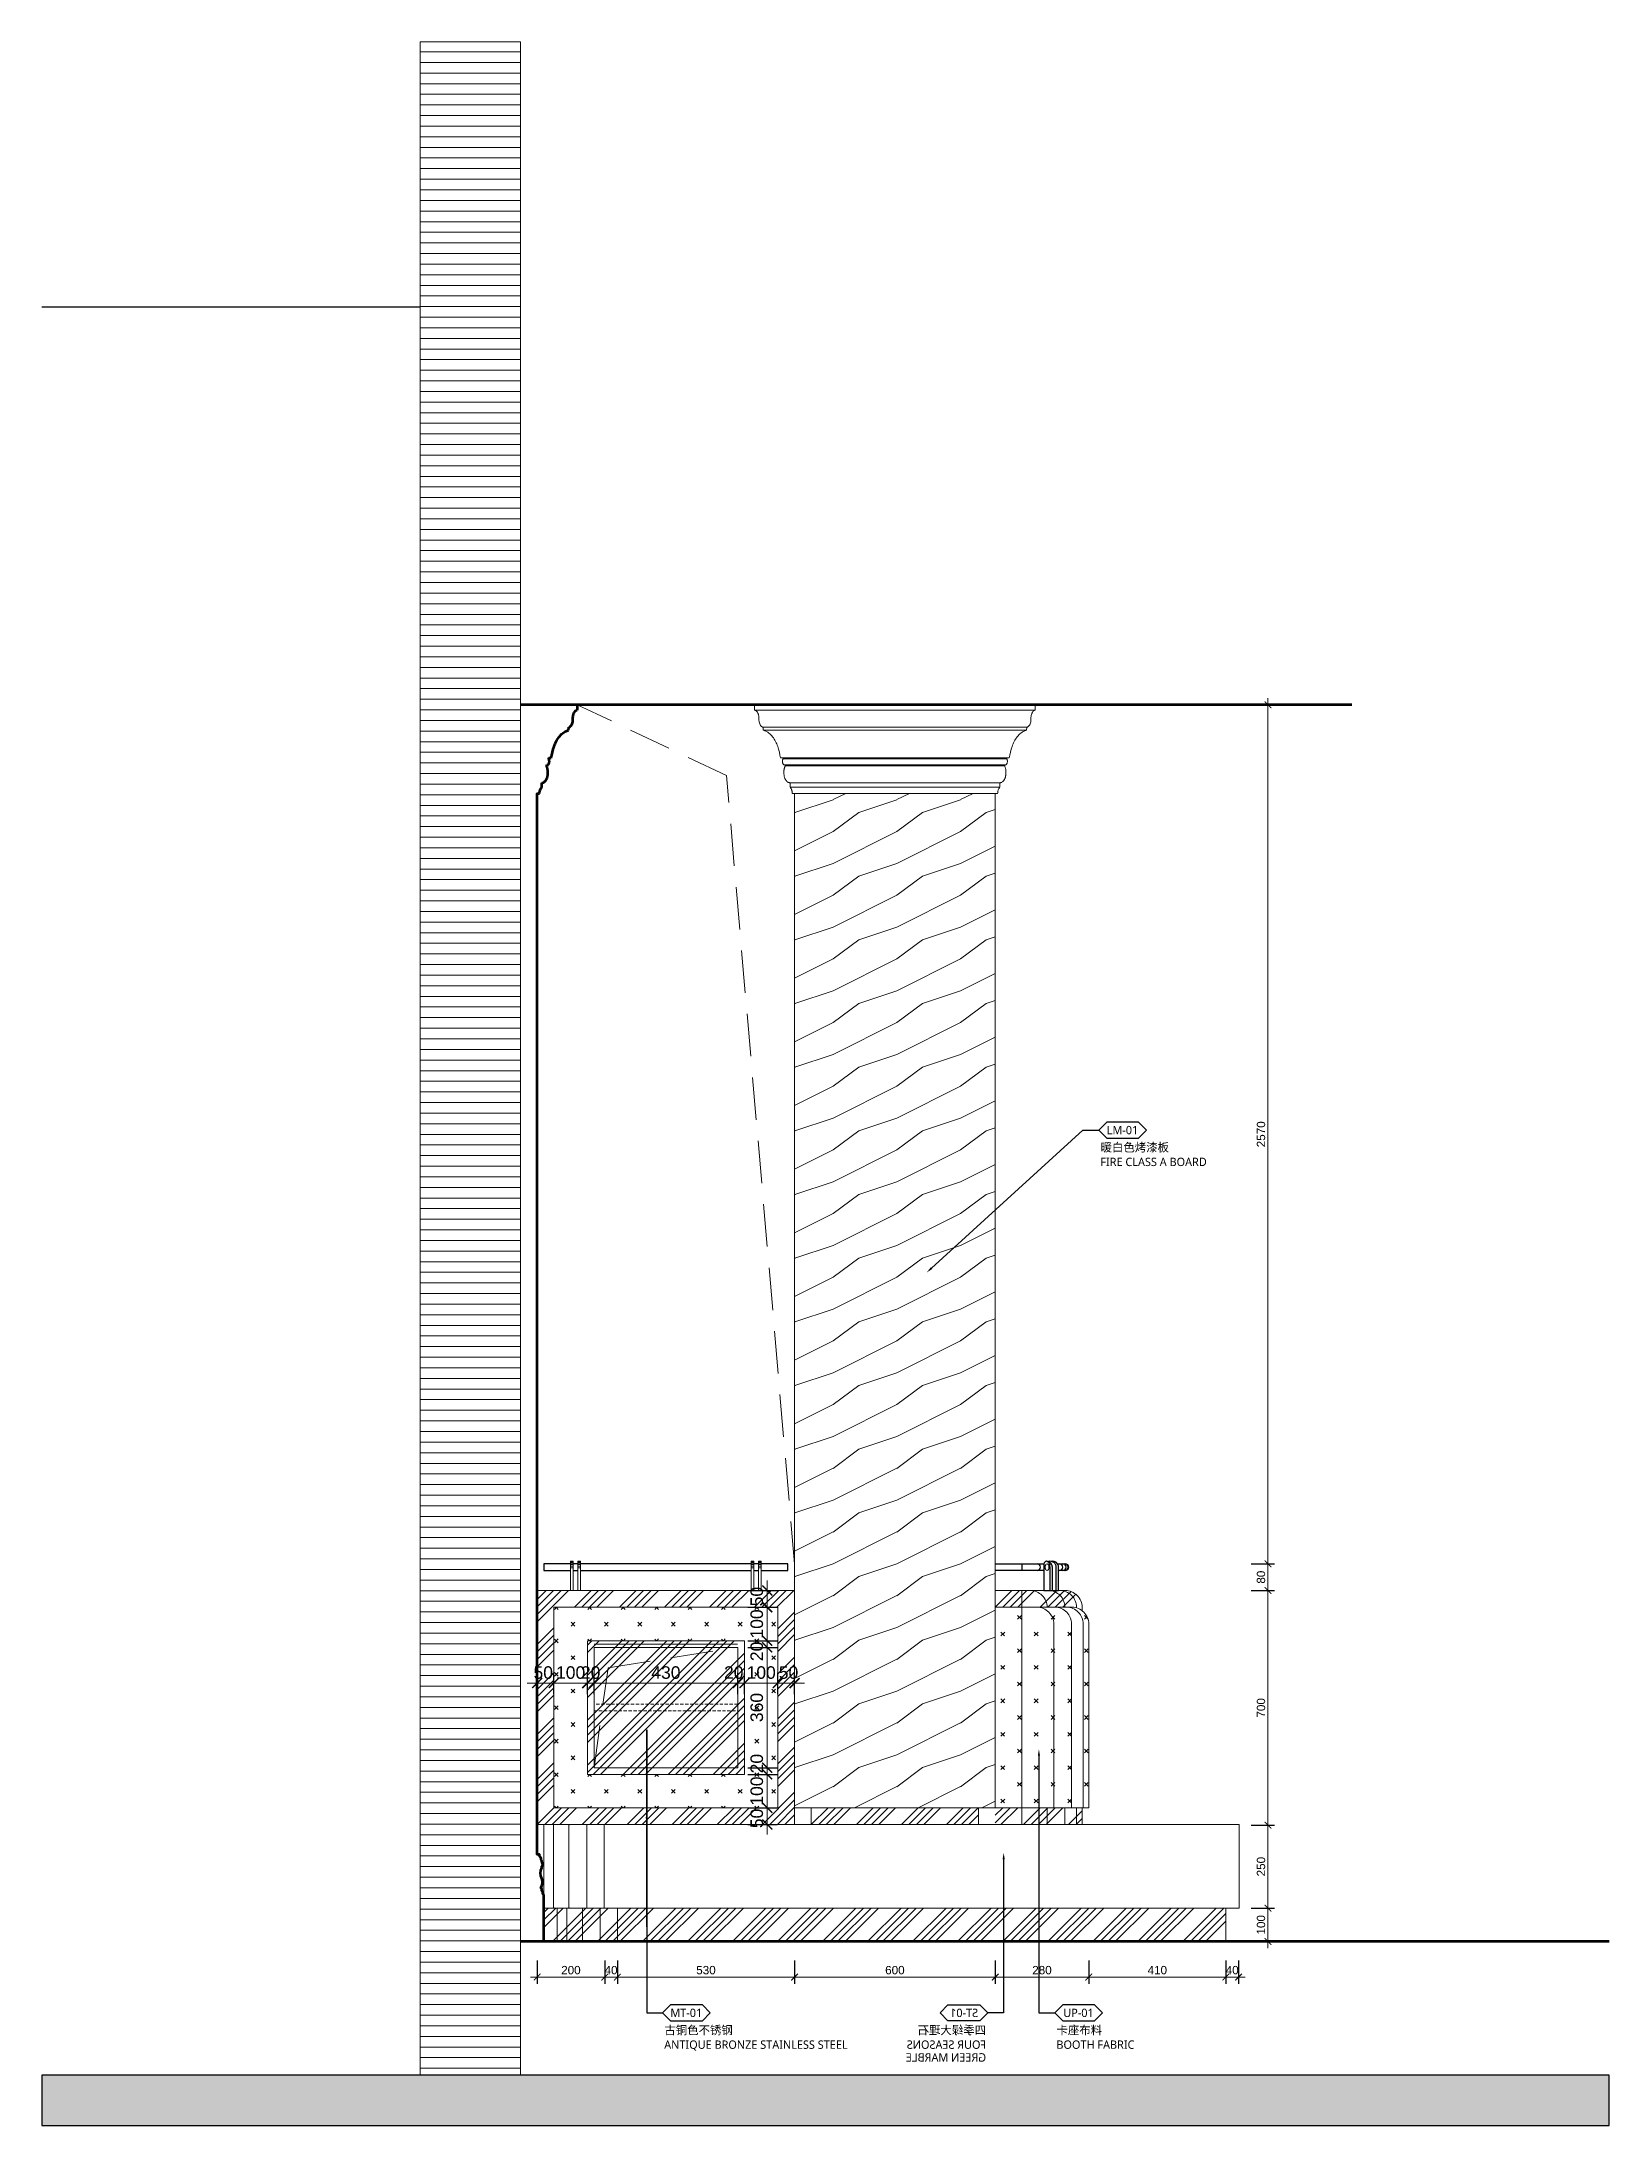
# Model space of a CAD drawing. Header units: millimetres. Extents: x 92928 to 223128, y -11456 to 21098.
# Drawn here: x 190233 to 194923, y 721 to 6955 of the extents above; entities that cross this region are included whole.
import ezdxf
from ezdxf import colors
from ezdxf.entities.mleader import LeaderData, LeaderLine
from ezdxf.enums import TextEntityAlignment as Align
from ezdxf.math import Vec2, Vec3

# ---------------------------------------------------------------- set-up
doc = ezdxf.new("R2010")
doc.units = ezdxf.units.MM
doc.set_wipeout_variables(frame=1)
for name, pattern in [('_ACM-G-HIDDEN', [4.7625, 3.175, -1.5875]), ('D04-03 - PANTRY CABINET DETAIL 1$0$ACM-G-CENTER2', [28.575, 19.05, -3.175, 3.175, -3.175]), ('DOT', [6.35, 0, -6.35])]:
    doc.linetypes.add(name, pattern=pattern)
doc.layers.get('Defpoints').update_dxf_attribs({"color": 250})
for name, color, linetype, lineweight in [('_ACM-A-ANNO-DIMS', 2, 'Continuous', 13), ('_ACM-A-ANNO-DIMS @ 10', 2, 'Continuous', 13), ('_ACM-A-ANNO-DIMS @ 15', 2, 'Continuous', 13), ('_ACM-A-DETL-THIN', 2, 'Continuous', 9), ('_ACM-A-ELVE-HACH', 251, 'Continuous', 9), ('_ACM-A-ELVE-HIDD', 1, '_ACM-G-HIDDEN', 13), ('_ACM-A-ELVE-THIK', 5, 'Continuous', 50), ('_ACM-A-WALL-HACH', 251, 'Continuous', 9), ('I-WALL', 6, 'Continuous', 13)]:
    doc.layers.add(name, color=color, linetype=linetype, lineweight=lineweight)
for name, color, linetype in [('I-DETL-LW02', 2, 'Continuous'), ('WALL', 7, 'Continuous'), ('WALL TYPE$0$G-ANNO-NOTE-CH', 7, 'Continuous')]:
    doc.layers.add(name, color=color, linetype=linetype)
doc.styles.add('Arial', font='ARIALUNI.ttf')
doc.styles.add('WALL TYPE$0$Aecom Chinese', font='Microsoft YaHei.ttf')
doc.dimstyles.new('Aec-Arch-M-注释性', dxfattribs={"dimscale": 2, "dimtxt": 2.5, "dimasz": 2, "dimexe": 2, "dimexo": 2, "dimgap": 0.8, "dimtad": 1, "dimdec": 0, "dimrnd": 5, "dimzin": 3, "dimdsep": 46, "dimtxsty": 'Arial', "dimblk": 'WALL TYPE$0$_ArchTick', "dimcen": 2.5, "dimdle": 2, "dimclrd": 256, "dimclrt": 256, "dimazin": 2, "dimtfac": 0.75, "dimtdec": 0, "dimtix": 1, "dimtmove": 2, "dimatfit": 2, "dimfxl": 5, "dimfxlon": 1, "dimtolj": 1, "dimtzin": 0, "dimlwd": -1, "dimarcsym": 0})

msp = doc.modelspace()

# ---------------------------------------------------------------- blocks, each defined once
blk = doc.blocks.new('WHA12202707')
at = {"transparency": 16777216}
for p, q in [((2.38, 2.38), (0, 0)), ((2.38, -2.38), (0, 0)), ((11.91, 2.38), (2.38, 2.38)), ((11.91, 2.38), (14.29, 0)), ((11.91, -2.38), (14.29, 0)), ((2.38, -2.38), (11.91, -2.38))]:
    blk.add_line(p, q, dxfattribs=at)
at = {"transparency": 16777216, "style": 'WALL TYPE$0$Aecom Chinese'}
blk.add_attdef('英文2', (0.49, -14.58), '', height=2.5, dxfattribs=at)
at = {"layer": 'WALL TYPE$0$G-ANNO-NOTE-CH', "transparency": 16777216, "style": 'WALL TYPE$0$Aecom Chinese'}
blk.add_attdef('编号', text='', height=2.5, dxfattribs=at).set_placement((7.1, 0), align=Align.MIDDLE)
for tag, p in [('中文', (0.54, -5.18)), ('英文', (0.49, -9.51))]:
    blk.add_attdef(tag, text='', height=2.5, dxfattribs=at).set_placement(p, align=Align.MIDDLE_LEFT)
blk = doc.blocks.new('*U265')
for points in [[(120, 3700), (120, 3683.8)], [(94.1, 3623.9), (94.3, 3633.1)], [(34.4, 3538.5), (35.7, 3540.8), (42.2, 3540.8)], [(13.7, 3453.1), (13.7, 3466.9)]]:
    blk.add_lwpolyline(points)
for points in [[(28, 3517.7), (29.2, 3520, -3.820271)], [(14, 235.9), (14, 241.1), (12, 244.5, 0.210461), (9.8, 252.3, -0.257124), (7, 260), (0, 260), (0, 3434.6), (7.2, 3434.6)], [(20, 0), (20, 139.4), (17, 142.9, 0.225389), (14, 151.5, 0.258478), (11, 160.1, 0.23997), (13.4, 188.8, -0.251402), (14, 220.4), (14, 225.5)]]:
    blk.add_lwpolyline(points, format="xyb")
blk.add_ellipse((14, 230.7), major_axis=(0, 5.17), ratio=0.583714, start_param=3.141593, end_param=6.283185)
for points in [[(106.8, 3656.2), (106.8, 3658), (106.8, 3659.9), (107.2, 3665.3), (107.9, 3668.8), (108.9, 3672.1), (110.1, 3675.1), (111.5, 3677.7), (114.1, 3680.9), (116, 3682.4), (117.9, 3683.4), (119, 3683.7), (120, 3683.8)], [(42.2, 3540.8), (50.5, 3575.4), (57, 3590.2), (77.1, 3615.5), (83.7, 3619.9), (94.1, 3623.9)], [(94.3, 3633.1), (95.3, 3633.2), (97.2, 3633.8), (99.9, 3635.7), (102, 3638.2), (104.4, 3642.7), (106.2, 3649.1), (106.7, 3652.6), (106.8, 3656.2)], [(13.7, 3466.9), (15.6, 3466.9), (17.6, 3467.2), (21.3, 3469), (24.7, 3472.2), (26.3, 3474.3), (28.9, 3479.4), (29.9, 3482.3), (30.8, 3485.4), (31.5, 3488.6), (31.9, 3491.9), (32.2, 3495.4), (32, 3502.3), (31.6, 3505.7), (31, 3508.9), (30.2, 3512), (29.2, 3515), (28, 3517.7)], [(29.2, 3520), (30, 3519.8), (30.7, 3519.8), (31.5, 3520), (32.2, 3520.3), (32.9, 3520.8), (33.5, 3521.4), (34.7, 3523.1), (35.6, 3525.2), (36.2, 3527.6), (36.4, 3530.2), (36.3, 3532.8), (36.1, 3534.1), (35.4, 3536.5), (34.4, 3538.5)], [(7.2, 3434.6), (7.8, 3441.2), (8.5, 3444.1), (9.6, 3447.3), (11.6, 3450.8), (13.7, 3453.1)]]:
    blk.add_spline(points, degree=3)
blk = doc.blocks.new('K_1222155299')
at = {"layer": '_ACM-A-DETL-THIN'}
for points in [[(-420, 0), (-420, -16.2)], [(420, 0), (420, -16.2)], [(-394.1, -76.1), (-394.3, -66.9)], [(394.1, -76.1), (394.3, -66.9)], [(-334.4, -161.5), (-335.7, -159.2), (-342.2, -159.2)], [(334.4, -161.5), (335.7, -159.2), (342.2, -159.2)], [(-313.7, -246.9), (-313.7, -233.1)], [(313.7, -246.9), (313.7, -233.1)], [(-250, -3350), (-250, -3300), (-300, -3300), (-300, -265.4), (-307.2, -265.4)], [(300, -265.4), (-300, -265.4)], [(250, -3350), (250, -3300), (300, -3300), (300, -265.4), (307.2, -265.4)]]:
    blk.add_lwpolyline(points, dxfattribs=at)
at = {"layer": '_ACM-A-DETL-THIN', "color": 8}
for points in [[(420, -16.2), (-420, -16.2)], [(394.3, -66.9), (-394.3, -66.9)], [(394.1, -76.1), (-394.1, -76.1)], [(335.7, -159.2), (-335.7, -159.2)], [(334.4, -161.5), (-334.4, -161.5)], [(329.2, -180), (-329.2, -180)], [(328, -182.3), (-328, -182.3)], [(313.7, -233.1), (-313.7, -233.1)], [(313.7, -246.9), (-313.7, -246.9)], [(250, -3300), (-250, -3300)]]:
    blk.add_lwpolyline(points, dxfattribs=at)
at = {"layer": '_ACM-A-DETL-THIN'}
for points in [[(-328, -182.3), (-329.2, -180, 3.820271)], [(328, -182.3), (329.2, -180, -3.820271)]]:
    blk.add_lwpolyline(points, format="xyb", dxfattribs=at)
for points in [[(-406.8, -43.8), (-406.8, -42), (-406.8, -40.1), (-407.2, -34.7), (-407.9, -31.2), (-408.9, -27.9), (-410.1, -24.9), (-411.5, -22.3), (-414.1, -19.1), (-416, -17.6), (-417.9, -16.6), (-419, -16.3), (-420, -16.2)], [(-394.3, -66.9), (-395.3, -66.8), (-397.2, -66.2), (-399.9, -64.3), (-402, -61.8), (-404.4, -57.3), (-406.2, -50.9), (-406.7, -47.4), (-406.8, -43.8)], [(394.3, -66.9), (395.3, -66.8), (397.2, -66.2), (399.9, -64.3), (402, -61.8), (404.4, -57.3), (406.2, -50.9), (406.7, -47.4), (406.8, -43.8)], [(406.8, -43.8), (406.8, -42), (406.8, -40.1), (407.2, -34.7), (407.9, -31.2), (408.9, -27.9), (410.1, -24.9), (411.5, -22.3), (414.1, -19.1), (416, -17.6), (417.9, -16.6), (419, -16.3), (420, -16.2)], [(-342.2, -159.2), (-350.5, -124.6), (-357, -109.8), (-377.1, -84.5), (-383.7, -80.1), (-394.1, -76.1)], [(342.2, -159.2), (350.5, -124.6), (357, -109.8), (377.1, -84.5), (383.7, -80.1), (394.1, -76.1)], [(-329.2, -180), (-330, -180.2), (-330.7, -180.2), (-331.5, -180), (-332.2, -179.7), (-332.9, -179.2), (-333.5, -178.6), (-334.7, -176.9), (-335.6, -174.8), (-336.2, -172.4), (-336.4, -169.8), (-336.3, -167.2), (-336.1, -165.9), (-335.4, -163.5), (-334.4, -161.5)], [(-313.7, -233.1), (-315.6, -233.1), (-317.6, -232.8), (-321.3, -231), (-324.7, -227.8), (-326.3, -225.7), (-328.9, -220.6), (-329.9, -217.7), (-330.8, -214.6), (-331.5, -211.4), (-331.9, -208.1), (-332.2, -204.6), (-332, -197.7), (-331.6, -194.3), (-331, -191.1), (-330.2, -188), (-329.2, -185), (-328, -182.3)], [(313.7, -233.1), (315.6, -233.1), (317.6, -232.8), (321.3, -231), (324.7, -227.8), (326.3, -225.7), (328.9, -220.6), (329.9, -217.7), (330.8, -214.6), (331.5, -211.4), (331.9, -208.1), (332.2, -204.6), (332, -197.7), (331.6, -194.3), (331, -191.1), (330.2, -188), (329.2, -185), (328, -182.3)], [(329.2, -180), (330, -180.2), (330.7, -180.2), (331.5, -180), (332.2, -179.7), (332.9, -179.2), (333.5, -178.6), (334.7, -176.9), (335.6, -174.8), (336.2, -172.4), (336.4, -169.8), (336.3, -167.2), (336.1, -165.9), (335.4, -163.5), (334.4, -161.5)], [(-307.2, -265.4), (-307.8, -258.8), (-308.5, -255.9), (-309.6, -252.7), (-311.6, -249.2), (-313.7, -246.9)], [(307.2, -265.4), (307.8, -258.8), (308.5, -255.9), (309.6, -252.7), (311.6, -249.2), (313.7, -246.9)]]:
    blk.add_spline(points, degree=3, dxfattribs=at)
blk = doc.blocks.new('*U185')
h = blk.add_hatch(color=250)
h.dxf.hatch_style = 1
h.paths.add_polyline_path([(2287.7, -50), (2287.7, 100), (-2401.3, 100), (-2401.3, -50)])
blk.add_lwpolyline([(2287.7, -50), (2287.7, 100), (-2401.3, 100), (-2401.3, -50)], close=True)
blk = doc.blocks.new('WALL TYPE$0$_ArchTick')
at = {"color": 0, "linetype": 'ByBlock', "const_width": 0.15}
blk.add_lwpolyline([(-0.5, -0.5), (0.5, 0.5)], dxfattribs=at)
blk = doc.blocks.new('*D488')
at = {"layer": '_ACM-A-ANNO-DIMS', "color": 0, "lineweight": -2, "transparency": 16777216}
for p, q in [((193775.5, 1214.2), (193775.5, 1144.2)), ((193813.5, 1214.2), (193813.5, 1144.2))]:
    blk.add_line(p, q, dxfattribs=at)
at = {"layer": '_ACM-A-ANNO-DIMS', "transparency": 16777216}
for p, q in [((193775.5, 1164.2), (193755.5, 1164.2)), ((193813.5, 1164.2), (193775.5, 1164.2)), ((193813.5, 1164.2), (193833.5, 1164.2))]:
    blk.add_line(p, q, dxfattribs=at)
at = {"layer": 'Defpoints', "color": 0, "transparency": 16777216}
for p in [(193775.5, 1370.7), (193813.5, 1370.7), (193775.5, 1164.2)]:
    blk.add_point(p, dxfattribs=at)
at = {"layer": '_ACM-A-ANNO-DIMS', "transparency": 16777216, "xscale": 20, "yscale": 20, "zscale": 20}
blk.add_blockref('WALL TYPE$0$_ArchTick', (193775.5, 1164.2), dxfattribs=at)
at = {"layer": '_ACM-A-ANNO-DIMS', "transparency": 16777216, "xscale": 20, "yscale": 20, "zscale": 20, "rotation": 180}
blk.add_blockref('WALL TYPE$0$_ArchTick', (193813.5, 1164.2), dxfattribs=at)
at = {"layer": '_ACM-A-ANNO-DIMS', "transparency": 16777216, "insert": (193794.5, 1184.9), "char_height": 25, "attachment_point": 5, "style": 'Arial'}
blk.add_mtext('\\A1;40', dxfattribs=at)
blk = doc.blocks.new('*D489')
at = {"layer": '_ACM-A-ANNO-DIMS', "color": 0, "lineweight": -2, "transparency": 16777216}
for p, q in [((193365.5, 1214.2), (193365.5, 1144.2)), ((193775.5, 1214.2), (193775.5, 1144.2))]:
    blk.add_line(p, q, dxfattribs=at)
at = {"layer": '_ACM-A-ANNO-DIMS', "transparency": 16777216}
blk.add_line((193795.5, 1164.2), (193345.5, 1164.2), dxfattribs=at)
at = {"layer": 'Defpoints', "color": 0, "transparency": 16777216}
for p in [(193365.5, 1370.7), (193775.5, 1370.7), (193365.5, 1164.2)]:
    blk.add_point(p, dxfattribs=at)
at = {"layer": '_ACM-A-ANNO-DIMS', "transparency": 16777216, "xscale": 20, "yscale": 20, "zscale": 20, "rotation": 180}
blk.add_blockref('WALL TYPE$0$_ArchTick', (193365.5, 1164.2), dxfattribs=at)
at = {"layer": '_ACM-A-ANNO-DIMS', "transparency": 16777216, "xscale": 20, "yscale": 20, "zscale": 20}
blk.add_blockref('WALL TYPE$0$_ArchTick', (193775.5, 1164.2), dxfattribs=at)
at = {"layer": '_ACM-A-ANNO-DIMS', "transparency": 16777216, "insert": (193570.5, 1184.9), "char_height": 25, "attachment_point": 5, "style": 'Arial'}
blk.add_mtext('\\A1;410', dxfattribs=at)
blk = doc.blocks.new('*D490')
at = {"layer": '_ACM-A-ANNO-DIMS', "color": 0, "lineweight": -2, "transparency": 16777216}
for p, q in [((191917.5, 1214.2), (191917.5, 1144.2)), ((191955.5, 1214.2), (191955.5, 1144.2))]:
    blk.add_line(p, q, dxfattribs=at)
at = {"layer": '_ACM-A-ANNO-DIMS', "transparency": 16777216}
for p, q in [((191917.5, 1164.2), (191897.5, 1164.2)), ((191955.5, 1164.2), (191917.5, 1164.2)), ((191955.5, 1164.2), (191975.5, 1164.2))]:
    blk.add_line(p, q, dxfattribs=at)
at = {"layer": 'Defpoints', "color": 0, "transparency": 16777216}
for p in [(191917.5, 1370.7), (191955.5, 1370.7), (191917.5, 1164.2)]:
    blk.add_point(p, dxfattribs=at)
at = {"layer": '_ACM-A-ANNO-DIMS', "transparency": 16777216, "xscale": 20, "yscale": 20, "zscale": 20}
blk.add_blockref('WALL TYPE$0$_ArchTick', (191917.5, 1164.2), dxfattribs=at)
at = {"layer": '_ACM-A-ANNO-DIMS', "transparency": 16777216, "xscale": 20, "yscale": 20, "zscale": 20, "rotation": 180}
blk.add_blockref('WALL TYPE$0$_ArchTick', (191955.5, 1164.2), dxfattribs=at)
at = {"layer": '_ACM-A-ANNO-DIMS', "transparency": 16777216, "insert": (191936.5, 1184.9), "char_height": 25, "attachment_point": 5, "style": 'Arial'}
blk.add_mtext('\\A1;40', dxfattribs=at)
blk = doc.blocks.new('*D491')
at = {"layer": '_ACM-A-ANNO-DIMS', "color": 0, "lineweight": -2, "transparency": 16777216}
for p, q in [((191715.6, 1214.2), (191715.6, 1144.2)), ((191917.5, 1214.2), (191917.5, 1144.2))]:
    blk.add_line(p, q, dxfattribs=at)
at = {"layer": '_ACM-A-ANNO-DIMS', "transparency": 16777216}
blk.add_line((191937.5, 1164.2), (191695.6, 1164.2), dxfattribs=at)
at = {"layer": 'Defpoints', "color": 0, "transparency": 16777216}
for p in [(191715.6, 1370.7), (191917.5, 1370.7), (191715.6, 1164.2)]:
    blk.add_point(p, dxfattribs=at)
at = {"layer": '_ACM-A-ANNO-DIMS', "transparency": 16777216, "xscale": 20, "yscale": 20, "zscale": 20, "rotation": 180}
blk.add_blockref('WALL TYPE$0$_ArchTick', (191715.6, 1164.2), dxfattribs=at)
at = {"layer": '_ACM-A-ANNO-DIMS', "transparency": 16777216, "xscale": 20, "yscale": 20, "zscale": 20}
blk.add_blockref('WALL TYPE$0$_ArchTick', (191917.5, 1164.2), dxfattribs=at)
at = {"layer": '_ACM-A-ANNO-DIMS', "transparency": 16777216, "insert": (191816.5, 1184.9), "char_height": 25, "attachment_point": 5, "style": 'Arial'}
blk.add_mtext('\\A1;200', dxfattribs=at)
blk = doc.blocks.new('*D492')
at = {"layer": '_ACM-A-ANNO-DIMS', "transparency": 16777216}
blk.add_line((193901.5, 1250.7), (193901.5, 1390.7), dxfattribs=at)
at = {"layer": '_ACM-A-ANNO-DIMS', "color": 0, "lineweight": -2, "transparency": 16777216}
for p, q in [((193851.5, 1370.7), (193921.5, 1370.7)), ((193851.5, 1270.7), (193921.5, 1270.7))]:
    blk.add_line(p, q, dxfattribs=at)
at = {"layer": 'Defpoints', "color": 0, "transparency": 16777216}
for p in [(193775.5, 1370.7), (193901.5, 1370.7), (193775.5, 1270.7)]:
    blk.add_point(p, dxfattribs=at)
at = {"layer": '_ACM-A-ANNO-DIMS', "transparency": 16777216, "xscale": 20, "yscale": 20, "zscale": 20}
for p, rotation in [((193901.5, 1370.7), 90), ((193901.5, 1270.7), 270)]:
    blk.add_blockref('WALL TYPE$0$_ArchTick', p, dxfattribs=dict(at, rotation=rotation))
at = {"layer": '_ACM-A-ANNO-DIMS', "transparency": 16777216, "insert": (193880.7, 1320.7), "char_height": 25, "attachment_point": 5, "rotation": 90, "style": 'Arial'}
blk.add_mtext('\\A1;100', dxfattribs=at)
blk = doc.blocks.new('*D493')
at = {"layer": '_ACM-A-ANNO-DIMS', "transparency": 16777216}
blk.add_line((193901.5, 1350.7), (193901.5, 1638.7), dxfattribs=at)
at = {"layer": '_ACM-A-ANNO-DIMS', "color": 0, "lineweight": -2, "transparency": 16777216}
for p, q in [((193851.5, 1618.7), (193921.5, 1618.7)), ((193851.5, 1370.7), (193921.5, 1370.7))]:
    blk.add_line(p, q, dxfattribs=at)
at = {"layer": 'Defpoints', "color": 0, "transparency": 16777216}
for p in [(193775.5, 1618.7), (193901.5, 1618.7), (193775.5, 1370.7)]:
    blk.add_point(p, dxfattribs=at)
at = {"layer": '_ACM-A-ANNO-DIMS', "transparency": 16777216, "xscale": 20, "yscale": 20, "zscale": 20}
for p, rotation in [((193901.5, 1618.7), 90), ((193901.5, 1370.7), 270)]:
    blk.add_blockref('WALL TYPE$0$_ArchTick', p, dxfattribs=dict(at, rotation=rotation))
at = {"layer": '_ACM-A-ANNO-DIMS', "transparency": 16777216, "insert": (193880.7, 1494.7), "char_height": 25, "attachment_point": 5, "rotation": 90, "style": 'Arial'}
blk.add_mtext('\\A1;250', dxfattribs=at)
blk = doc.blocks.new('*D494')
at = {"layer": '_ACM-A-ANNO-DIMS', "color": 0, "lineweight": -2, "transparency": 16777216}
for p, q in [((193851.5, 2320.7), (193921.5, 2320.7)), ((193851.5, 1618.7), (193921.5, 1618.7))]:
    blk.add_line(p, q, dxfattribs=at)
at = {"layer": '_ACM-A-ANNO-DIMS', "transparency": 16777216}
blk.add_line((193901.5, 1598.7), (193901.5, 2340.7), dxfattribs=at)
at = {"layer": 'Defpoints', "color": 0, "transparency": 16777216}
for p in [(193775.5, 2320.7), (193901.5, 2320.7), (193775.5, 1618.7)]:
    blk.add_point(p, dxfattribs=at)
at = {"layer": '_ACM-A-ANNO-DIMS', "transparency": 16777216, "xscale": 20, "yscale": 20, "zscale": 20}
for p, rotation in [((193901.5, 2320.7), 90), ((193901.5, 1618.7), 270)]:
    blk.add_blockref('WALL TYPE$0$_ArchTick', p, dxfattribs=dict(at, rotation=rotation))
at = {"layer": '_ACM-A-ANNO-DIMS', "transparency": 16777216, "insert": (193880.7, 1969.7), "char_height": 25, "attachment_point": 5, "rotation": 90, "style": 'Arial'}
blk.add_mtext('\\A1;700', dxfattribs=at)
blk = doc.blocks.new('*D495')
at = {"layer": '_ACM-A-ANNO-DIMS', "color": 0, "lineweight": -2, "transparency": 16777216}
for p, q in [((193851.5, 2400.7), (193921.5, 2400.7)), ((193851.5, 2320.7), (193921.5, 2320.7))]:
    blk.add_line(p, q, dxfattribs=at)
at = {"layer": '_ACM-A-ANNO-DIMS', "transparency": 16777216}
blk.add_line((193901.5, 2300.7), (193901.5, 2420.7), dxfattribs=at)
at = {"layer": 'Defpoints', "color": 0, "transparency": 16777216}
for p in [(193775.5, 2400.7), (193901.5, 2400.7), (193775.5, 2320.7)]:
    blk.add_point(p, dxfattribs=at)
at = {"layer": '_ACM-A-ANNO-DIMS', "transparency": 16777216, "xscale": 20, "yscale": 20, "zscale": 20}
for p, rotation in [((193901.5, 2400.7), 90), ((193901.5, 2320.7), 270)]:
    blk.add_blockref('WALL TYPE$0$_ArchTick', p, dxfattribs=dict(at, rotation=rotation))
at = {"layer": '_ACM-A-ANNO-DIMS', "transparency": 16777216, "insert": (193880.7, 2360.7), "char_height": 25, "attachment_point": 5, "rotation": 90, "style": 'Arial'}
blk.add_mtext('\\A1;80', dxfattribs=at)
blk = doc.blocks.new('*D496')
at = {"layer": '_ACM-A-ANNO-DIMS', "transparency": 16777216}
blk.add_line((193901.5, 2380.7), (193901.5, 4990.7), dxfattribs=at)
at = {"layer": '_ACM-A-ANNO-DIMS', "color": 0, "lineweight": -2, "transparency": 16777216}
for p, q in [((193851.5, 4970.7), (193921.5, 4970.7)), ((193851.5, 2400.7), (193921.5, 2400.7))]:
    blk.add_line(p, q, dxfattribs=at)
at = {"layer": 'Defpoints', "color": 0, "transparency": 16777216}
for p in [(193775.5, 4970.7), (193901.5, 4970.7), (193775.5, 2400.7)]:
    blk.add_point(p, dxfattribs=at)
at = {"layer": '_ACM-A-ANNO-DIMS', "transparency": 16777216, "xscale": 20, "yscale": 20, "zscale": 20}
for p, rotation in [((193901.5, 4970.7), 90), ((193901.5, 2400.7), 270)]:
    blk.add_blockref('WALL TYPE$0$_ArchTick', p, dxfattribs=dict(at, rotation=rotation))
at = {"layer": '_ACM-A-ANNO-DIMS', "transparency": 16777216, "insert": (193880.7, 3685.7), "char_height": 25, "attachment_point": 5, "rotation": 90, "style": 'Arial'}
blk.add_mtext('\\A1;2570', dxfattribs=at)
blk = doc.blocks.new('*D497')
at = {"layer": '_ACM-A-ANNO-DIMS', "color": 0, "lineweight": -2, "transparency": 16777216}
for p, q in [((193085.6, 1214.2), (193085.6, 1144.2)), ((193365.5, 1214.2), (193365.5, 1144.2))]:
    blk.add_line(p, q, dxfattribs=at)
at = {"layer": '_ACM-A-ANNO-DIMS', "transparency": 16777216}
blk.add_line((193385.5, 1164.2), (193065.6, 1164.2), dxfattribs=at)
at = {"layer": 'Defpoints', "color": 0, "transparency": 16777216}
for p in [(193085.6, 1370.7), (193365.5, 1370.7), (193085.6, 1164.2)]:
    blk.add_point(p, dxfattribs=at)
at = {"layer": '_ACM-A-ANNO-DIMS', "transparency": 16777216, "xscale": 20, "yscale": 20, "zscale": 20, "rotation": 180}
blk.add_blockref('WALL TYPE$0$_ArchTick', (193085.6, 1164.2), dxfattribs=at)
at = {"layer": '_ACM-A-ANNO-DIMS', "transparency": 16777216, "xscale": 20, "yscale": 20, "zscale": 20}
blk.add_blockref('WALL TYPE$0$_ArchTick', (193365.5, 1164.2), dxfattribs=at)
at = {"layer": '_ACM-A-ANNO-DIMS', "transparency": 16777216, "insert": (193225.5, 1184.9), "char_height": 25, "attachment_point": 5, "style": 'Arial'}
blk.add_mtext('\\A1;280', dxfattribs=at)
blk = doc.blocks.new('*D498')
at = {"layer": '_ACM-A-ANNO-DIMS', "color": 0, "lineweight": -2, "transparency": 16777216}
for p, q in [((192485.6, 1214.2), (192485.6, 1144.2)), ((193085.6, 1214.2), (193085.6, 1144.2))]:
    blk.add_line(p, q, dxfattribs=at)
at = {"layer": '_ACM-A-ANNO-DIMS', "transparency": 16777216}
blk.add_line((193105.6, 1164.2), (192465.6, 1164.2), dxfattribs=at)
at = {"layer": 'Defpoints', "color": 0, "transparency": 16777216}
for p in [(192485.6, 1370.7), (193085.6, 1370.7), (192485.6, 1164.2)]:
    blk.add_point(p, dxfattribs=at)
at = {"layer": '_ACM-A-ANNO-DIMS', "transparency": 16777216, "xscale": 20, "yscale": 20, "zscale": 20, "rotation": 180}
blk.add_blockref('WALL TYPE$0$_ArchTick', (192485.6, 1164.2), dxfattribs=at)
at = {"layer": '_ACM-A-ANNO-DIMS', "transparency": 16777216, "xscale": 20, "yscale": 20, "zscale": 20}
blk.add_blockref('WALL TYPE$0$_ArchTick', (193085.6, 1164.2), dxfattribs=at)
at = {"layer": '_ACM-A-ANNO-DIMS', "transparency": 16777216, "insert": (192785.6, 1184.9), "char_height": 25, "attachment_point": 5, "style": 'Arial'}
blk.add_mtext('\\A1;600', dxfattribs=at)
blk = doc.blocks.new('*D499')
at = {"layer": '_ACM-A-ANNO-DIMS', "color": 0, "lineweight": -2, "transparency": 16777216}
for p, q in [((191955.5, 1214.2), (191955.5, 1144.2)), ((192485.6, 1214.2), (192485.6, 1144.2))]:
    blk.add_line(p, q, dxfattribs=at)
at = {"layer": '_ACM-A-ANNO-DIMS', "transparency": 16777216}
blk.add_line((192505.6, 1164.2), (191935.5, 1164.2), dxfattribs=at)
at = {"layer": 'Defpoints', "color": 0, "transparency": 16777216}
for p in [(191955.5, 1370.7), (192485.6, 1370.7), (191955.5, 1164.2)]:
    blk.add_point(p, dxfattribs=at)
at = {"layer": '_ACM-A-ANNO-DIMS', "transparency": 16777216, "xscale": 20, "yscale": 20, "zscale": 20, "rotation": 180}
blk.add_blockref('WALL TYPE$0$_ArchTick', (191955.5, 1164.2), dxfattribs=at)
at = {"layer": '_ACM-A-ANNO-DIMS', "transparency": 16777216, "xscale": 20, "yscale": 20, "zscale": 20}
blk.add_blockref('WALL TYPE$0$_ArchTick', (192485.6, 1164.2), dxfattribs=at)
at = {"layer": '_ACM-A-ANNO-DIMS', "transparency": 16777216, "insert": (192220.5, 1184.9), "char_height": 25, "attachment_point": 5, "style": 'Arial'}
blk.add_mtext('\\A1;530', dxfattribs=at)
blk = doc.blocks.new('*D500')
at = {"layer": '_ACM-A-ANNO-DIMS', "transparency": 16777216}
for p, q in [((192403.8, 1790.7), (192403.8, 1820.7)), ((192403.8, 1790.7), (192403.8, 1770.7)), ((192403.8, 1770.7), (192403.8, 1740.7))]:
    blk.add_line(p, q, dxfattribs=at)
at = {"layer": '_ACM-A-ANNO-DIMS', "color": 0, "lineweight": -2, "transparency": 16777216}
for p, q in [((192345.6, 1790.7), (192433.8, 1790.7)), ((192345.6, 1770.7), (192433.8, 1770.7))]:
    blk.add_line(p, q, dxfattribs=at)
at = {"layer": 'Defpoints', "color": 0, "transparency": 16777216}
for p in [(192315.6, 1790.7), (192315.6, 1770.7), (192403.8, 1770.7)]:
    blk.add_point(p, dxfattribs=at)
at = {"layer": '_ACM-A-ANNO-DIMS', "transparency": 16777216, "xscale": 30, "yscale": 30, "zscale": 30}
for p, rotation in [((192403.8, 1790.7), 270), ((192403.8, 1770.7), 90)]:
    blk.add_blockref('WALL TYPE$0$_ArchTick', p, dxfattribs=dict(at, rotation=rotation))
at = {"layer": '_ACM-A-ANNO-DIMS', "transparency": 16777216, "insert": (192372.6, 1802.8), "char_height": 37.5, "attachment_point": 5, "rotation": 90, "style": 'Arial'}
blk.add_mtext('\\A1;20', dxfattribs=at)
blk = doc.blocks.new('*D501')
at = {"layer": '_ACM-A-ANNO-DIMS', "color": 0, "lineweight": -2, "transparency": 16777216}
for p, q in [((192345.6, 1770.7), (192433.8, 1770.7)), ((192345.6, 1670.7), (192433.8, 1670.7))]:
    blk.add_line(p, q, dxfattribs=at)
at = {"layer": '_ACM-A-ANNO-DIMS', "transparency": 16777216}
for p, q in [((192403.8, 1770.7), (192403.8, 1800.7)), ((192403.8, 1770.7), (192403.8, 1670.7)), ((192403.8, 1670.7), (192403.8, 1640.7))]:
    blk.add_line(p, q, dxfattribs=at)
at = {"layer": 'Defpoints', "color": 0, "transparency": 16777216}
for p in [(192315.6, 1770.7), (192315.6, 1670.7), (192403.8, 1670.7)]:
    blk.add_point(p, dxfattribs=at)
at = {"layer": '_ACM-A-ANNO-DIMS', "transparency": 16777216, "xscale": 30, "yscale": 30, "zscale": 30}
for p, rotation in [((192403.8, 1770.7), 270), ((192403.8, 1670.7), 90)]:
    blk.add_blockref('WALL TYPE$0$_ArchTick', p, dxfattribs=dict(at, rotation=rotation))
at = {"layer": '_ACM-A-ANNO-DIMS', "transparency": 16777216, "insert": (192372.6, 1720.7), "char_height": 37.5, "attachment_point": 5, "rotation": 90, "style": 'Arial'}
blk.add_mtext('\\A1;100', dxfattribs=at)
blk = doc.blocks.new('*D502')
at = {"layer": '_ACM-A-ANNO-DIMS', "transparency": 16777216}
blk.add_line((192403.8, 1700.7), (192403.8, 1590.7), dxfattribs=at)
at = {"layer": '_ACM-A-ANNO-DIMS', "color": 0, "lineweight": -2, "transparency": 16777216}
for p, q in [((192345.6, 1670.7), (192433.8, 1670.7)), ((192345.6, 1620.7), (192433.8, 1620.7))]:
    blk.add_line(p, q, dxfattribs=at)
at = {"layer": 'Defpoints', "color": 0, "transparency": 16777216}
for p in [(192315.6, 1670.7), (192315.6, 1620.7), (192403.8, 1620.7)]:
    blk.add_point(p, dxfattribs=at)
at = {"layer": '_ACM-A-ANNO-DIMS', "transparency": 16777216, "xscale": 30, "yscale": 30, "zscale": 30}
for p, rotation in [((192403.8, 1670.7), 90), ((192403.8, 1620.7), 270)]:
    blk.add_blockref('WALL TYPE$0$_ArchTick', p, dxfattribs=dict(at, rotation=rotation))
at = {"layer": '_ACM-A-ANNO-DIMS', "transparency": 16777216, "insert": (192372.6, 1638.9), "char_height": 37.5, "attachment_point": 5, "rotation": 90, "style": 'Arial'}
blk.add_mtext('\\A1;50', dxfattribs=at)
blk = doc.blocks.new('*D503')
at = {"layer": '_ACM-A-ANNO-DIMS', "color": 0, "lineweight": -2, "transparency": 16777216}
for p, q in [((192345.6, 2150.7), (192433.8, 2150.7)), ((192345.6, 1790.7), (192433.8, 1790.7))]:
    blk.add_line(p, q, dxfattribs=at)
at = {"layer": '_ACM-A-ANNO-DIMS', "transparency": 16777216}
blk.add_line((192403.8, 2180.7), (192403.8, 1760.7), dxfattribs=at)
at = {"layer": 'Defpoints', "color": 0, "transparency": 16777216}
for p in [(192315.6, 2150.7), (192315.6, 1790.7), (192403.8, 1790.7)]:
    blk.add_point(p, dxfattribs=at)
at = {"layer": '_ACM-A-ANNO-DIMS', "transparency": 16777216, "xscale": 30, "yscale": 30, "zscale": 30}
for p, rotation in [((192403.8, 2150.7), 90), ((192403.8, 1790.7), 270)]:
    blk.add_blockref('WALL TYPE$0$_ArchTick', p, dxfattribs=dict(at, rotation=rotation))
at = {"layer": '_ACM-A-ANNO-DIMS', "transparency": 16777216, "insert": (192372.6, 1970.7), "char_height": 37.5, "attachment_point": 5, "rotation": 90, "style": 'Arial'}
blk.add_mtext('\\A1;360', dxfattribs=at)
blk = doc.blocks.new('*D504')
at = {"layer": '_ACM-A-ANNO-DIMS', "transparency": 16777216}
for p, q in [((192403.8, 2170.7), (192403.8, 2200.7)), ((192403.8, 2170.7), (192403.8, 2150.7)), ((192403.8, 2150.7), (192403.8, 2120.7))]:
    blk.add_line(p, q, dxfattribs=at)
at = {"layer": '_ACM-A-ANNO-DIMS', "color": 0, "lineweight": -2, "transparency": 16777216}
for p, q in [((192345.6, 2170.7), (192433.8, 2170.7)), ((192345.6, 2150.7), (192433.8, 2150.7))]:
    blk.add_line(p, q, dxfattribs=at)
at = {"layer": 'Defpoints', "color": 0, "transparency": 16777216}
for p in [(192315.6, 2170.7), (192315.6, 2150.7), (192403.8, 2150.7)]:
    blk.add_point(p, dxfattribs=at)
at = {"layer": '_ACM-A-ANNO-DIMS', "transparency": 16777216, "xscale": 30, "yscale": 30, "zscale": 30}
for p, rotation in [((192403.8, 2170.7), 270), ((192403.8, 2150.7), 90)]:
    blk.add_blockref('WALL TYPE$0$_ArchTick', p, dxfattribs=dict(at, rotation=rotation))
at = {"layer": '_ACM-A-ANNO-DIMS', "transparency": 16777216, "insert": (192372.6, 2138.6), "char_height": 37.5, "attachment_point": 5, "rotation": 90, "style": 'Arial'}
blk.add_mtext('\\A1;20', dxfattribs=at)
blk = doc.blocks.new('*D505')
at = {"layer": '_ACM-A-ANNO-DIMS', "color": 0, "lineweight": -2, "transparency": 16777216}
for p, q in [((192345.6, 2270.7), (192433.8, 2270.7)), ((192345.6, 2170.7), (192433.8, 2170.7))]:
    blk.add_line(p, q, dxfattribs=at)
at = {"layer": '_ACM-A-ANNO-DIMS', "transparency": 16777216}
for p, q in [((192403.8, 2270.7), (192403.8, 2300.7)), ((192403.8, 2270.7), (192403.8, 2170.7)), ((192403.8, 2170.7), (192403.8, 2140.7))]:
    blk.add_line(p, q, dxfattribs=at)
at = {"layer": 'Defpoints', "color": 0, "transparency": 16777216}
for p in [(192315.6, 2270.7), (192315.6, 2170.7), (192403.8, 2170.7)]:
    blk.add_point(p, dxfattribs=at)
at = {"layer": '_ACM-A-ANNO-DIMS', "transparency": 16777216, "xscale": 30, "yscale": 30, "zscale": 30}
for p, rotation in [((192403.8, 2270.7), 270), ((192403.8, 2170.7), 90)]:
    blk.add_blockref('WALL TYPE$0$_ArchTick', p, dxfattribs=dict(at, rotation=rotation))
at = {"layer": '_ACM-A-ANNO-DIMS', "transparency": 16777216, "insert": (192372.6, 2220.7), "char_height": 37.5, "attachment_point": 5, "rotation": 90, "style": 'Arial'}
blk.add_mtext('\\A1;100', dxfattribs=at)
blk = doc.blocks.new('*D506')
at = {"layer": '_ACM-A-ANNO-DIMS', "color": 0, "lineweight": -2, "transparency": 16777216}
for p, q in [((192345.6, 2320.7), (192433.8, 2320.7)), ((192345.6, 2270.7), (192433.8, 2270.7))]:
    blk.add_line(p, q, dxfattribs=at)
at = {"layer": '_ACM-A-ANNO-DIMS', "transparency": 16777216}
blk.add_line((192403.8, 2350.7), (192403.8, 2240.7), dxfattribs=at)
at = {"layer": 'Defpoints', "color": 0, "transparency": 16777216}
for p in [(192315.6, 2320.7), (192315.6, 2270.7), (192403.8, 2270.7)]:
    blk.add_point(p, dxfattribs=at)
at = {"layer": '_ACM-A-ANNO-DIMS', "transparency": 16777216, "xscale": 30, "yscale": 30, "zscale": 30}
for p, rotation in [((192403.8, 2320.7), 90), ((192403.8, 2270.7), 270)]:
    blk.add_blockref('WALL TYPE$0$_ArchTick', p, dxfattribs=dict(at, rotation=rotation))
at = {"layer": '_ACM-A-ANNO-DIMS', "transparency": 16777216, "insert": (192372.6, 2302.5), "char_height": 37.5, "attachment_point": 5, "rotation": 90, "style": 'Arial'}
blk.add_mtext('\\A1;50', dxfattribs=at)
blk = doc.blocks.new('*D507')
at = {"layer": '_ACM-A-ANNO-DIMS', "color": 0, "lineweight": -2, "transparency": 16777216}
for p, q in [((191865.6, 2010.7), (191865.6, 2074)), ((191885.6, 2010.7), (191885.6, 2074))]:
    blk.add_line(p, q, dxfattribs=at)
at = {"layer": '_ACM-A-ANNO-DIMS', "transparency": 16777216}
for p, q in [((191865.6, 2044), (191835.6, 2044)), ((191885.6, 2044), (191865.6, 2044)), ((191885.6, 2044), (191915.6, 2044))]:
    blk.add_line(p, q, dxfattribs=at)
at = {"layer": 'Defpoints', "color": 0, "transparency": 16777216}
for p in [(191865.6, 2044), (191865.6, 1980.7), (191885.6, 1980.7)]:
    blk.add_point(p, dxfattribs=at)
at = {"layer": '_ACM-A-ANNO-DIMS', "transparency": 16777216, "xscale": 30, "yscale": 30, "zscale": 30}
blk.add_blockref('WALL TYPE$0$_ArchTick', (191865.6, 2044), dxfattribs=at)
at = {"layer": '_ACM-A-ANNO-DIMS', "transparency": 16777216, "xscale": 30, "yscale": 30, "zscale": 30, "rotation": 180}
blk.add_blockref('WALL TYPE$0$_ArchTick', (191885.6, 2044), dxfattribs=at)
at = {"layer": '_ACM-A-ANNO-DIMS', "transparency": 16777216, "insert": (191875.6, 2075.1), "char_height": 37.5, "attachment_point": 5, "style": 'Arial'}
blk.add_mtext('\\A1;20', dxfattribs=at)
blk = doc.blocks.new('*D508')
at = {"layer": '_ACM-A-ANNO-DIMS', "color": 0, "lineweight": -2, "transparency": 16777216}
for p, q in [((191765.6, 2010.7), (191765.6, 2074)), ((191865.6, 2010.7), (191865.6, 2074))]:
    blk.add_line(p, q, dxfattribs=at)
at = {"layer": '_ACM-A-ANNO-DIMS', "transparency": 16777216}
for p, q in [((191765.6, 2044), (191735.6, 2044)), ((191865.6, 2044), (191765.6, 2044)), ((191865.6, 2044), (191895.6, 2044))]:
    blk.add_line(p, q, dxfattribs=at)
at = {"layer": 'Defpoints', "color": 0, "transparency": 16777216}
for p in [(191765.6, 2044), (191765.6, 1980.7), (191865.6, 1980.7)]:
    blk.add_point(p, dxfattribs=at)
at = {"layer": '_ACM-A-ANNO-DIMS', "transparency": 16777216, "xscale": 30, "yscale": 30, "zscale": 30}
blk.add_blockref('WALL TYPE$0$_ArchTick', (191765.6, 2044), dxfattribs=at)
at = {"layer": '_ACM-A-ANNO-DIMS', "transparency": 16777216, "xscale": 30, "yscale": 30, "zscale": 30, "rotation": 180}
blk.add_blockref('WALL TYPE$0$_ArchTick', (191865.6, 2044), dxfattribs=at)
at = {"layer": '_ACM-A-ANNO-DIMS', "transparency": 16777216, "insert": (191815.6, 2075.1), "char_height": 37.5, "attachment_point": 5, "style": 'Arial'}
blk.add_mtext('\\A1;100', dxfattribs=at)
blk = doc.blocks.new('*D509')
at = {"layer": '_ACM-A-ANNO-DIMS', "color": 0, "lineweight": -2, "transparency": 16777216}
for p, q in [((191715.6, 2010.7), (191715.6, 2074)), ((191765.6, 2010.7), (191765.6, 2074))]:
    blk.add_line(p, q, dxfattribs=at)
at = {"layer": '_ACM-A-ANNO-DIMS', "transparency": 16777216}
blk.add_line((191795.6, 2044), (191685.6, 2044), dxfattribs=at)
at = {"layer": 'Defpoints', "color": 0, "transparency": 16777216}
for p in [(191715.6, 2044), (191715.6, 1980.7), (191765.6, 1980.7)]:
    blk.add_point(p, dxfattribs=at)
at = {"layer": '_ACM-A-ANNO-DIMS', "transparency": 16777216, "xscale": 30, "yscale": 30, "zscale": 30, "rotation": 180}
blk.add_blockref('WALL TYPE$0$_ArchTick', (191715.6, 2044), dxfattribs=at)
at = {"layer": '_ACM-A-ANNO-DIMS', "transparency": 16777216, "xscale": 30, "yscale": 30, "zscale": 30}
blk.add_blockref('WALL TYPE$0$_ArchTick', (191765.6, 2044), dxfattribs=at)
at = {"layer": '_ACM-A-ANNO-DIMS', "transparency": 16777216, "insert": (191733.7, 2075.1), "char_height": 37.5, "attachment_point": 5, "style": 'Arial'}
blk.add_mtext('\\A1;50', dxfattribs=at)
blk = doc.blocks.new('*D510')
at = {"layer": '_ACM-A-ANNO-DIMS', "color": 0, "lineweight": -2, "transparency": 16777216}
for p, q in [((191885.6, 2010.7), (191885.6, 2074)), ((192315.6, 2010.7), (192315.6, 2074))]:
    blk.add_line(p, q, dxfattribs=at)
at = {"layer": '_ACM-A-ANNO-DIMS', "transparency": 16777216}
blk.add_line((192345.6, 2044), (191855.6, 2044), dxfattribs=at)
at = {"layer": 'Defpoints', "color": 0, "transparency": 16777216}
for p in [(191885.6, 2044), (191885.6, 1980.7), (192315.6, 1980.7)]:
    blk.add_point(p, dxfattribs=at)
at = {"layer": '_ACM-A-ANNO-DIMS', "transparency": 16777216, "xscale": 30, "yscale": 30, "zscale": 30, "rotation": 180}
blk.add_blockref('WALL TYPE$0$_ArchTick', (191885.6, 2044), dxfattribs=at)
at = {"layer": '_ACM-A-ANNO-DIMS', "transparency": 16777216, "xscale": 30, "yscale": 30, "zscale": 30}
blk.add_blockref('WALL TYPE$0$_ArchTick', (192315.6, 2044), dxfattribs=at)
at = {"layer": '_ACM-A-ANNO-DIMS', "transparency": 16777216, "insert": (192100.6, 2075.1), "char_height": 37.5, "attachment_point": 5, "style": 'Arial'}
blk.add_mtext('\\A1;430', dxfattribs=at)
blk = doc.blocks.new('*D511')
at = {"layer": '_ACM-A-ANNO-DIMS', "color": 0, "lineweight": -2, "transparency": 16777216}
for p, q in [((192315.6, 2010.7), (192315.6, 2074)), ((192335.6, 2010.7), (192335.6, 2074))]:
    blk.add_line(p, q, dxfattribs=at)
at = {"layer": '_ACM-A-ANNO-DIMS', "transparency": 16777216}
for p, q in [((192315.6, 2044), (192285.6, 2044)), ((192335.6, 2044), (192315.6, 2044)), ((192335.6, 2044), (192365.6, 2044))]:
    blk.add_line(p, q, dxfattribs=at)
at = {"layer": 'Defpoints', "color": 0, "transparency": 16777216}
for p in [(192315.6, 2044), (192315.6, 1980.7), (192335.6, 1980.7)]:
    blk.add_point(p, dxfattribs=at)
at = {"layer": '_ACM-A-ANNO-DIMS', "transparency": 16777216, "xscale": 30, "yscale": 30, "zscale": 30}
blk.add_blockref('WALL TYPE$0$_ArchTick', (192315.6, 2044), dxfattribs=at)
at = {"layer": '_ACM-A-ANNO-DIMS', "transparency": 16777216, "xscale": 30, "yscale": 30, "zscale": 30, "rotation": 180}
blk.add_blockref('WALL TYPE$0$_ArchTick', (192335.6, 2044), dxfattribs=at)
at = {"layer": '_ACM-A-ANNO-DIMS', "transparency": 16777216, "insert": (192303.5, 2075.1), "char_height": 37.5, "attachment_point": 5, "style": 'Arial'}
blk.add_mtext('\\A1;20', dxfattribs=at)
blk = doc.blocks.new('*D512')
at = {"layer": '_ACM-A-ANNO-DIMS', "color": 0, "lineweight": -2, "transparency": 16777216}
for p, q in [((192335.6, 2010.7), (192335.6, 2074)), ((192435.6, 2010.7), (192435.6, 2074))]:
    blk.add_line(p, q, dxfattribs=at)
at = {"layer": '_ACM-A-ANNO-DIMS', "transparency": 16777216}
for p, q in [((192335.6, 2044), (192305.6, 2044)), ((192435.6, 2044), (192335.6, 2044)), ((192435.6, 2044), (192465.6, 2044))]:
    blk.add_line(p, q, dxfattribs=at)
at = {"layer": 'Defpoints', "color": 0, "transparency": 16777216}
for p in [(192335.6, 2044), (192335.6, 1980.7), (192435.6, 1980.7)]:
    blk.add_point(p, dxfattribs=at)
at = {"layer": '_ACM-A-ANNO-DIMS', "transparency": 16777216, "xscale": 30, "yscale": 30, "zscale": 30}
blk.add_blockref('WALL TYPE$0$_ArchTick', (192335.6, 2044), dxfattribs=at)
at = {"layer": '_ACM-A-ANNO-DIMS', "transparency": 16777216, "xscale": 30, "yscale": 30, "zscale": 30, "rotation": 180}
blk.add_blockref('WALL TYPE$0$_ArchTick', (192435.6, 2044), dxfattribs=at)
at = {"layer": '_ACM-A-ANNO-DIMS', "transparency": 16777216, "insert": (192385.6, 2075.1), "char_height": 37.5, "attachment_point": 5, "style": 'Arial'}
blk.add_mtext('\\A1;100', dxfattribs=at)
blk = doc.blocks.new('*D513')
at = {"layer": '_ACM-A-ANNO-DIMS', "color": 0, "lineweight": -2, "transparency": 16777216}
for p, q in [((192435.6, 2010.7), (192435.6, 2074)), ((192485.6, 2010.7), (192485.6, 2074))]:
    blk.add_line(p, q, dxfattribs=at)
at = {"layer": '_ACM-A-ANNO-DIMS', "transparency": 16777216}
blk.add_line((192515.6, 2044), (192405.6, 2044), dxfattribs=at)
at = {"layer": 'Defpoints', "color": 0, "transparency": 16777216}
for p in [(192435.6, 2044), (192435.6, 1980.7), (192485.6, 1980.7)]:
    blk.add_point(p, dxfattribs=at)
at = {"layer": '_ACM-A-ANNO-DIMS', "transparency": 16777216, "xscale": 30, "yscale": 30, "zscale": 30, "rotation": 180}
blk.add_blockref('WALL TYPE$0$_ArchTick', (192435.6, 2044), dxfattribs=at)
at = {"layer": '_ACM-A-ANNO-DIMS', "transparency": 16777216, "xscale": 30, "yscale": 30, "zscale": 30}
blk.add_blockref('WALL TYPE$0$_ArchTick', (192485.6, 2044), dxfattribs=at)
at = {"layer": '_ACM-A-ANNO-DIMS', "transparency": 16777216, "insert": (192467.4, 2075.1), "char_height": 37.5, "attachment_point": 5, "style": 'Arial'}
blk.add_mtext('\\A1;50', dxfattribs=at)
blk = doc.blocks.new('K_1223231399')
at = {"layer": '_ACM-A-DETL-THIN'}
blk.add_ellipse((-12.1, -18.7), major_axis=(0, 10), ratio=0.555706, dxfattribs=at)
at = {"layer": 'I-DETL-LW02'}
for points in [[(-21.9, -88.7), (15.6, -88.7), (15.6, -18.7, 0.517775), (-7.8, -2.2, 0.517775)], [(3.9, -88.7), (3.9, -18.7, 0.410108), (-13.4, -1.2, 0.410108)], [(-12.7, -88.7), (22.3, -88.7), (22.3, -18.7, 0.4716), (1.4, -1.5, 0.4716)]]:
    blk.add_lwpolyline(points, format="xyb", dxfattribs=at)
for points in [[(-21.9, -18.7), (-21.9, -88.7)], [(-2.8, -88.7), (-2.8, -18.7)]]:
    blk.add_lwpolyline(points, dxfattribs=at)
blk.add_spline([(-2.8, -18.7), (-4, -10.9), (-8.5, -3.5), (-14.2, -1.2), (-17.9, -3), (-21.9, -18.7)], degree=3, dxfattribs=at)
blk = doc.blocks.new('*U269')
at = {"color": 250}
for p, q in [((0, 8), (0, 0)), ((5.2, 8), (5.2, 0)), ((10, 8), (10, 0)), ((14.1, 8), (14.1, 0)), ((17.3, 8), (17.3, 0)), ((19.3, 8), (19.3, 0)), ((20, 8), (20, 0))]:
    blk.add_line(p, q, dxfattribs=at)
blk = doc.blocks.new('K_1208061873')
at = {"color": 8, "linetype": 'DOT', "ltscale": 1000}
blk.add_wipeout([(-2.5, -37.5), (5.5, -37.5), (5.5, -125), (-2.5, -125)], dxfattribs=at)
blk.add_lwpolyline([(-2.5, -37.5), (5.5, -37.5), (5.5, -125), (-2.5, -125)], close=True)
at = {"layer": '_ACM-A-DETL-THIN', "xscale": -1, "rotation": 270}
blk.add_blockref('*U269', (-2.5, -57.5), dxfattribs=at)
blk = doc.blocks.new('K_1208061974')
blk.add_blockref('K_1208061873', (-5.5, 125))
blk.add_blockref('K_1208061873', (-27.5, 125))

# ---------------------------------------------------------------- dimensions: what is measured, and where the dimension line sits
at = {"layer": '_ACM-A-ANNO-DIMS @ 10'}
for base, p1, p2, picture, middle in [((193901.5, 4970.7), (193775.5, 2400.7), (193775.5, 4970.7), '*D496', (193880.7, 3685.7)), ((193901.5, 2400.7), (193775.5, 2320.7), (193775.5, 2400.7), '*D495', (193880.7, 2360.7)), ((193901.5, 2320.7), (193775.5, 1618.7), (193775.5, 2320.7), '*D494', (193880.7, 1969.7)), ((193901.5, 1618.7), (193775.5, 1370.7), (193775.5, 1618.7), '*D493', (193880.7, 1494.7)), ((193901.5, 1370.7), (193775.5, 1270.7), (193775.5, 1370.7), '*D492', (193880.7, 1320.7))]:
    dim = msp.add_linear_dim(base=base, p1=p1, p2=p2, angle=90, dimstyle='Aec-Arch-M-注释性', override={"dimscale": 10, "dimzin": 8, "dimtix": 1, "dimtofl": 1, "dimtmove": 2, "dimatfit": 2}, dxfattribs=at)
    dim.commit()
    dim.dimension.update_dxf_attribs({"geometry": picture, "text_midpoint": middle})
for base, p1, p2, picture, middle in [((191715.6, 1164.2), (191917.5, 1370.7), (191715.6, 1370.7), '*D491', (191816.5, 1184.9)), ((191917.5, 1164.2), (191955.5, 1370.7), (191917.5, 1370.7), '*D490', (191936.5, 1184.9)), ((191955.5, 1164.2), (192485.6, 1370.7), (191955.5, 1370.7), '*D499', (192220.5, 1184.9)), ((192485.6, 1164.2), (193085.6, 1370.7), (192485.6, 1370.7), '*D498', (192785.6, 1184.9)), ((193085.6, 1164.2), (193365.5, 1370.7), (193085.6, 1370.7), '*D497', (193225.5, 1184.9)), ((193365.5, 1164.2), (193775.5, 1370.7), (193365.5, 1370.7), '*D489', (193570.5, 1184.9)), ((193775.5, 1164.2), (193813.5, 1370.7), (193775.5, 1370.7), '*D488', (193794.5, 1184.9))]:
    dim = msp.add_linear_dim(base=base, p1=p1, p2=p2, dimstyle='Aec-Arch-M-注释性', override={"dimscale": 10, "dimzin": 8, "dimtix": 1, "dimtofl": 1, "dimtmove": 2, "dimatfit": 2}, dxfattribs=at)
    dim.commit()
    dim.dimension.update_dxf_attribs({"geometry": picture, "text_midpoint": middle})
at = {"layer": '_ACM-A-ANNO-DIMS @ 15'}
for base, p1, p2, picture, middle in [((192403.8, 2170.7), (192315.6, 2270.7), (192315.6, 2170.7), '*D505', (192372.6, 2220.7)), ((192403.8, 1790.7), (192315.6, 2150.7), (192315.6, 1790.7), '*D503', (192372.6, 1970.7)), ((192403.8, 1670.7), (192315.6, 1770.7), (192315.6, 1670.7), '*D501', (192372.6, 1720.7))]:
    dim = msp.add_linear_dim(base=base, p1=p1, p2=p2, angle=90, dimstyle='Aec-Arch-M-注释性', override={"dimscale": 15, "dimzin": 8, "dimtix": 1, "dimtofl": 1, "dimtmove": 2, "dimatfit": 2}, dxfattribs=at)
    dim.commit()
    dim.dimension.update_dxf_attribs({"geometry": picture, "text_midpoint": middle})
for base, p1, p2, picture, middle in [((192403.8, 2150.7), (192315.6, 2170.7), (192315.6, 2150.7), '*D504', (192372.6, 2138.6)), ((192403.8, 1770.7), (192315.6, 1790.7), (192315.6, 1770.7), '*D500', (192372.6, 1802.8)), ((192403.8, 1620.7), (192315.6, 1670.7), (192315.6, 1620.7), '*D502', (192372.6, 1638.9))]:
    dim = msp.add_linear_dim(base=base, p1=p1, p2=p2, angle=90, dimstyle='Aec-Arch-M-注释性', override={"dimscale": 15, "dimzin": 8, "dimtix": 1, "dimtofl": 1, "dimtmove": 2, "dimatfit": 2}, dxfattribs=at)
    dim.commit()
    dim.dimension.update_dxf_attribs({"geometry": picture, "text_midpoint": middle, "dimtype": 128})
for base, p1, p2, picture, middle in [((191715.6, 2044), (191765.6, 1980.7), (191715.6, 1980.7), '*D509', (191733.7, 2075.1)), ((192315.6, 2044), (192335.6, 1980.7), (192315.6, 1980.7), '*D511', (192303.5, 2075.1)), ((192435.6, 2044), (192485.6, 1980.7), (192435.6, 1980.7), '*D513', (192467.4, 2075.1))]:
    dim = msp.add_linear_dim(base=base, p1=p1, p2=p2, dimstyle='Aec-Arch-M-注释性', override={"dimscale": 15, "dimzin": 8, "dimtix": 1, "dimtofl": 1, "dimtmove": 2, "dimatfit": 2}, dxfattribs=at)
    dim.commit()
    dim.dimension.update_dxf_attribs({"geometry": picture, "text_midpoint": middle, "dimtype": 128})
for base, p1, p2, picture, middle in [((191765.6, 2044), (191865.6, 1980.7), (191765.6, 1980.7), '*D508', (191815.6, 2075.1)), ((191865.6, 2044), (191885.6, 1980.7), (191865.6, 1980.7), '*D507', (191875.6, 2075.1)), ((191885.6, 2044), (192315.6, 1980.7), (191885.6, 1980.7), '*D510', (192100.6, 2075.1)), ((192335.6, 2044), (192435.6, 1980.7), (192335.6, 1980.7), '*D512', (192385.6, 2075.1))]:
    dim = msp.add_linear_dim(base=base, p1=p1, p2=p2, dimstyle='Aec-Arch-M-注释性', override={"dimscale": 15, "dimzin": 8, "dimtix": 1, "dimtofl": 1, "dimtmove": 2, "dimatfit": 2}, dxfattribs=at)
    dim.commit()
    dim.dimension.update_dxf_attribs({"geometry": picture, "text_midpoint": middle})

# ---------------------------------------------------------------- hatches: boundary and pattern name
at = {"layer": '_ACM-A-ELVE-HACH'}
h = msp.add_hatch(dxfattribs=at)
h.set_pattern_fill('FP_1', color=256, style=0, pattern_type=2)
h.set_pattern_definition([(216.87, (256113.427, 29603.74), (571.49932, 381.00102), [95.25, -857.25]), (206.565, (256227.73, 29546.59), (-190.50064, -190.49985), [212.985, -212.985]), (198.435, (256227.727, 29451.34), (-381.000213, -190.50006), [120.483, -481.931])])
h.paths.add_polyline_path([(192485.6, 1670.7), (193085.6, 1670.7), (193085.6, 4705.4), (192485.6, 4705.4)])
h = msp.add_hatch(dxfattribs=at)
h.set_pattern_fill('ANSI34', color=256, scale=5)
h.set_pattern_definition([(45, (191715.56, 1620.73), (-67.352, 67.352), []), (45, (191738.01, 1620.73), (-67.352, 67.352), []), (45, (191760.46, 1620.73), (-67.352, 67.352), []), (45, (191782.91, 1620.73), (-67.352, 67.352), [])])
h.paths.add_polyline_path([(192485.6, 2320.7), (191715.6, 2320.7), (191715.6, 1620.7), (192485.6, 1620.7)])
h.paths.add_polyline_path([(192435.6, 1670.7), (191765.6, 1670.7), (191765.6, 2270.7), (192435.6, 2270.7)], flags=16)
h = msp.add_hatch(dxfattribs=at)
h.set_pattern_fill('ANSI34', color=256, scale=5)
h.set_pattern_definition([(45, (193085.56, 2270.62), (-67.352, 67.352), []), (45, (193108.01, 2270.62), (-67.352, 67.352), []), (45, (193130.46, 2270.62), (-67.35, 67.35), []), (45, (193152.91, 2270.62), (-67.35, 67.35), [])])
edge = h.paths.add_edge_path()
edge.add_line((193295.5, 2320.7), (193265.8, 2320.7))
edge.add_line((193265.8, 2320.7), (193085.6, 2320.7))
edge.add_line((193085.6, 2320.7), (193085.6, 2270.6))
edge.add_line((193085.6, 2270.6), (193345.5, 2270.7))
edge.add_arc((193295.5, 2270.7), 50, 0.00892, 90.00005)
h = msp.add_hatch(dxfattribs=at)
h.set_pattern_fill('石膏板', color=256, scale=20, style=0, pattern_type=2)
h.set_pattern_definition([(45, (16.99, 14.34), (-50.000001, 50.000001), [16, -54.71068]), (135, (128.304, 14.34), (-50.000001, -50.000001), [16, -54.71068])])
h.paths.add_polyline_path([(191765.6, 2270.7), (192435.6, 2270.7), (192435.6, 1670.7), (191765.6, 1670.7)])
h.paths.add_polyline_path([(191865.6, 2170.7), (191865.6, 1770.7), (192335.6, 1770.7), (192335.6, 2170.7)], flags=0)
h = msp.add_hatch(dxfattribs=at)
h.set_pattern_fill('石膏板', color=256, scale=20, pattern_type=2)
h.set_pattern_definition([(45, (193102.55, 1685.07), (-50, 50), [16, -54.711]), (135, (193213.86, 1685.07), (-50, -50), [16, -54.711])])
edge = h.paths.add_edge_path()
edge.add_arc((193315.5, 2220.7), 50, 360, 450.02598)
edge.add_line((193315.5, 2270.7), (193085.6, 2270.6))
edge.add_line((193085.6, 2270.6), (193085.6, 1670.7))
edge.add_line((193085.6, 1670.7), (193365.5, 1670.7))
edge.add_line((193365.5, 1670.7), (193365.5, 2220.7))
h = msp.add_hatch(dxfattribs=at)
h.set_pattern_fill('ANSI34', color=256, scale=5)
h.paths.add_polyline_path([(191865.6, 2170.7), (192335.6, 2170.7), (192335.6, 1770.7), (191865.6, 1770.7)])
h = msp.add_hatch(dxfattribs=at)
h.set_pattern_fill('ANSI34', color=256, scale=5)
h.set_pattern_definition([(45, (192535.56, 1620.73), (-67.352, 67.352), []), (45, (192558.01, 1620.73), (-67.352, 67.352), []), (45, (192580.46, 1620.73), (-67.352, 67.352), []), (45, (192602.91, 1620.73), (-67.352, 67.352), [])])
h.paths.add_polyline_path([(193035.6, 1670.7), (192535.6, 1670.7), (192535.6, 1620.7), (193035.6, 1620.7)])
h = msp.add_hatch(dxfattribs=at)
h.set_pattern_fill('ANSI34', color=256, scale=5)
h.set_pattern_definition([(45, (193035.56, 1620.73), (-67.352, 67.352), []), (45, (193058.01, 1620.73), (-67.352, 67.352), []), (45, (193080.46, 1620.73), (-67.352, 67.352), []), (45, (193102.91, 1620.73), (-67.352, 67.352), [])])
h.paths.add_polyline_path([(193345.5, 1620.7), (193345.5, 1670.7), (193085.6, 1670.7), (193085.6, 1620.7)])
h = msp.add_hatch(dxfattribs=at)
h.set_pattern_fill('ANSI34', color=256, scale=5, style=0)
h.set_pattern_definition([(45, (193377.46, 1270.73), (-67.352, 67.352), []), (45, (193399.91, 1270.73), (-67.352, 67.352), []), (45, (193422.365, 1270.73), (-67.352, 67.352), []), (45, (193444.82, 1270.73), (-67.352, 67.352), [])])
h.paths.add_polyline_path([(191735.6, 1370.7), (191735.6, 1270.7), (193775.5, 1270.7), (193775.5, 1370.7)])
at = {"layer": '_ACM-A-WALL-HACH'}
h = msp.add_hatch(dxfattribs=at)
h.set_pattern_fill('ANSI31', color=256, scale=10, angle=135)
h.set_pattern_definition([(180, (264005.556, -52099.274), (-2e-15, -31.75), [])])
h.paths.add_polyline_path([(191665.6, 870.7), (191665.6, 6954.5), (191365.6, 6954.5), (191365.6, 870.7)])

# ---------------------------------------------------------------- linework, layer by layer
at = {"color": 8}
msp.add_lwpolyline([(191735.6, 2380.7), (192465.6, 2380.7), (192465.6, 2400.7), (191735.6, 2400.7)], close=True, dxfattribs=at)
for points in [[(193085.6, 2400.7), (193231.5, 2400.7)], [(193230.8, 2380.7), (193085.6, 2380.7)], [(193165.5, 2400.7), (193165.5, 2380.7)], [(193271.8, 2400.7), (193295.4, 2400.7)], [(193295.4, 2380.7), (193275, 2380.7)]]:
    msp.add_lwpolyline(points, dxfattribs=at)
for centre in [(193210.7, 2390.7), (193277.4, 2390.7), (193287.8, 2390.7), (193293.5, 2390.7), (193295.4, 2390.7)]:
    msp.add_arc(centre, 10, 270, 90, dxfattribs=at)
at = {"layer": '_ACM-A-DETL-THIN'}
for points in [[(192485.6, 2320.7), (191715.6, 2320.7)], [(193345.5, 1670.7), (193345.5, 1620.7)]]:
    msp.add_lwpolyline(points, dxfattribs=at)
at = {"layer": '_ACM-A-DETL-THIN', "color": 8}
for points in [[(191715.6, 2320.7), (192485.6, 2320.7), (192485.6, 1620.7), (191715.6, 1620.7)], [(191765.6, 2270.7), (192435.6, 2270.7), (192435.6, 1670.7), (191765.6, 1670.7)], [(191865.6, 2170.7), (192335.6, 2170.7), (192335.6, 1770.7), (191865.6, 1770.7)], [(191885.6, 2150.7), (192315.6, 2150.7), (192315.6, 1790.7), (191885.6, 1790.7)]]:
    msp.add_lwpolyline(points, close=True, dxfattribs=at)
at = {"layer": '_ACM-A-DETL-THIN'}
for points in [[(193345.5, 2260.7), (193345.5, 2270.7, 0.414214), (193295.5, 2320.7), (193085.6, 2320.7)], [(193085.6, 1670.7), (193365.5, 1670.7), (193365.5, 2220.7, 0.414346), (193315.5, 2270.7), (193085.6, 2270.6)], [(191715.6, 1620.7), (193813.5, 1620.7, -0.414214), (193815.5, 1618.7), (193815.5, 1372.7, -0.414214), (193813.5, 1370.7), (193775.5, 1370.7), (193775.5, 1270.7)], [(191917.5, 1620.7, 0.414214), (191915.5, 1618.7), (191915.5, 1372.7, 0.414214), (191917.5, 1370.7), (191955.5, 1370.7), (191955.5, 1270.7)]]:
    msp.add_lwpolyline(points, format="xyb", dxfattribs=at)
at = {"layer": '_ACM-A-DETL-THIN', "color": 8}
msp.add_lwpolyline([(193775.5, 1370.7), (191735.6, 1370.7)], dxfattribs=at)
at = {"layer": '_ACM-A-ELVE-HACH'}
for p, q in [((193260.8, 2220.7), (193260.8, 1670.7)), ((193260.8, 1670.7), (193240.8, 1670.7)), ((193240.8, 1670.7), (193240.8, 1620.7))]:
    msp.add_line(p, q, dxfattribs=at)
msp.add_lwpolyline([(193165.5, 2320.7), (193165.5, 1620.7)], dxfattribs=at)
for points in [[(193240.8, 2270.7), (193240.8, 2270.7, 0.414214), (193190.8, 2320.7)], [(193294.1, 2270.7), (193294.1, 2270.7, 0.414214), (193244.1, 2320.7)], [(193328.8, 2268.9), (193328.8, 2270.7, 0.414214), (193278.8, 2320.7)], [(193264.1, 2270.7, -0.414346), (193314.1, 2220.7), (193314.1, 1670.7), (193294.1, 1670.7), (193294.1, 1620.7)], [(193298.8, 2270.7, -0.414346), (193348.8, 2220.7), (193348.8, 1670.7), (193328.8, 1670.7), (193328.8, 1620.7)], [(191737.6, 1620.7, 0.414214), (191735.6, 1618.7), (191735.6, 1372.7, 0.414214), (191737.6, 1370.7), (191775.6, 1370.7), (191775.6, 1270.7)], [(191766.5, 1620.7, 0.414214), (191764.5, 1618.7), (191764.5, 1372.7, 0.414214), (191766.5, 1370.7), (191804.5, 1370.7), (191804.5, 1270.7)], [(191812.7, 1620.7, 0.414214), (191810.7, 1618.7), (191810.7, 1372.7, 0.414214), (191812.7, 1370.7), (191850.7, 1370.7), (191850.7, 1270.7)], [(191865.8, 1620.7, 0.414214), (191863.8, 1618.7), (191863.8, 1372.7, 0.414214), (191865.8, 1370.7), (191903.8, 1370.7), (191903.8, 1270.7)]]:
    msp.add_lwpolyline(points, format="xyb", dxfattribs=at)
msp.add_arc((193210.8, 2220.7), 50, 0, 90.02598, dxfattribs=at)
at = {"layer": '_ACM-A-ELVE-HIDD', "ltscale": 40}
for points in [[(192485.6, 2400.7), (192281.9, 4759), (191835.6, 4970.7)], [(191885.6, 1790.7), (191927.6, 2089.5), (192315.6, 2150.7)]]:
    msp.add_lwpolyline(points, dxfattribs=at)
at = {"layer": '_ACM-A-ELVE-HIDD', "linetype": 'D04-03 - PANTRY CABINET DETAIL 1$0$ACM-G-CENTER2', "ltscale": 3.8, "const_width": 3}
msp.add_lwpolyline([(191885.6, 2160.7), (192315.6, 2160.7)], dxfattribs=at)
at = {"layer": '_ACM-A-ELVE-HIDD', "color": 8, "ltscale": 3.1}
msp.add_lwpolyline([(192315.6, 1980.7), (191885.6, 1980.7), (191885.6, 1960.7), (192315.6, 1960.7)], close=True, dxfattribs=at)
at = {"layer": '_ACM-A-ELVE-THIK'}
for points in [[(194152.6, 4970.7), (191665.6, 4970.7)], [(194922.5, 1270.7), (191665.6, 1270.7)]]:
    msp.add_lwpolyline(points, dxfattribs=at)
at = {"layer": 'I-DETL-LW02'}
msp.add_lwpolyline([(191365.6, 6160.7), (190233.5, 6160.7)], dxfattribs=at)
at = {"layer": 'I-WALL'}
msp.add_lwpolyline([(191665.6, 870.7), (191665.6, 6954.5), (191365.6, 6954.5), (191365.6, 870.7)], close=True, dxfattribs=at)

# ---------------------------------------------------------------- block references
for name, p in [('K_1222155299', (192785.6, 4970.7)), ('K_1223231399', (193252.7, 2409.4))]:
    msp.add_blockref(name, p)
at = {"layer": '_ACM-A-ELVE-THIK'}
msp.add_blockref('*U265', (191715.6, 1270.7), dxfattribs=at)
at = {"layer": 'WALL'}
msp.add_blockref('*U185', (192634.8, 770.7), dxfattribs=at)

msp.set_redraw_order([(e.dxf.handle, doc.entitydb.next_handle()) for e in msp.query("TEXT MTEXT ATTDEF DIMENSION ARC_DIMENSION")])  # texts and dimensions are drawn at this point

# ---------------------------------------------------------------- leaders
at = {"layer": '_ACM-A-ANNO-DIMS @ 10'}
ml = msp.add_multileader_block('Standard', dxfattribs=at)
ml.set_content('WHA12202707', color=256, scale=10)
ml.set_attribute('编号', 'LM-01', width=0)
ml.set_attribute('中文', '暖白色烤漆板', width=0)
ml.set_attribute('英文', 'FIRE CLASS A BOARD', width=0)
ml.set_attribute('英文2', '', width=0)
ml.set_leader_properties(color=2)
ml.build(insert=Vec2(0, 0))
ml.multileader.update_dxf_attribs({"text_right_attachment_type": 6, "dogleg_length": 0.36, "arrow_head_size": 20, "scale": 10})
ctx = ml.context
ctx.base_point, ctx.scale, ctx.char_height, ctx.arrow_head_size, ctx.landing_gap_size, ctx.plane_origin = Vec3(193395.4, 3698.2), 10, 750, 20, 0.9, Vec3(195956.6, 816.6)
ctx.right_attachment = 6
notes = []
notes.append((ctx, [(0, (1, 1, 0), (193348, 3698.2), (1, 0), 47.4, [(2, [(192880.5, 3271.9)], 0, [])])]))
ctx.block.insert = Vec3(193395.4, 3698.2)
ml = msp.add_multileader_block('Standard', dxfattribs=at)
ml.set_content('WHA12202707', color=256, scale=10)
ml.set_attribute('编号', 'MT-01', width=0)
ml.set_attribute('中文', '古铜色不锈钢', width=0)
ml.set_attribute('英文', 'ANTIQUE BRONZE STAINLESS STEEL', width=0)
ml.set_attribute('英文2', '', width=0)
ml.set_leader_properties(color=2)
ml.build(insert=Vec2(0, 0))
ml.multileader.update_dxf_attribs({"text_right_attachment_type": 6, "dogleg_length": 0.36, "arrow_head_size": 20, "scale": 10})
ctx = ml.context
ctx.base_point, ctx.scale, ctx.char_height, ctx.arrow_head_size, ctx.landing_gap_size, ctx.plane_origin = Vec3(192090.6, 1057.2), 10, 750, 20, 0.9, Vec3(194651.8, -3966.9)
ctx.right_attachment = 6
notes.append((ctx, [(0, (1, 1, 0), (192043.2, 1057.2), (1, 0), 47.4, [(2, [(192043.2, 1659), (192043.2, 1314.7), (192043.2, 1904.1)], 0, [])])]))
ctx.block.insert = Vec3(192090.6, 1057.2)
ml = msp.add_multileader_block('Standard', dxfattribs=at)
ml.set_content('WHA12202707', color=256, scale=10)
ml.set_attribute('编号', 'UP-01', width=0)
ml.set_attribute('中文', '卡座布料', width=0)
ml.set_attribute('英文', 'BOOTH FABRIC', width=0)
ml.set_attribute('英文2', '', width=0)
ml.set_leader_properties(color=2)
ml.build(insert=Vec2(0, 0))
ml.multileader.update_dxf_attribs({"text_right_attachment_type": 6, "dogleg_length": 0.36, "arrow_head_size": 20, "scale": 10})
ctx = ml.context
ctx.base_point, ctx.scale, ctx.char_height, ctx.arrow_head_size, ctx.landing_gap_size, ctx.plane_origin = Vec3(193263.7, 1057.2), 10, 750, 20, 0.9, Vec3(195824.9, -3879.7)
ctx.right_attachment = 6
notes.append((ctx, [(0, (1, 1, 0), (193216.3, 1057.2), (1, 0), 47.4, [(1, [(193216.3, 1846.2)], 0, [])])]))
ctx.block.insert = Vec3(193263.7, 1057.2)
ml = msp.add_multileader_block('Standard', dxfattribs=at)
ml.set_content('WHA12202707', color=256, scale=-10)
ml.set_attribute('编号', 'ST-01', width=0)
ml.set_attribute('中文', '四季绿大理石', width=0)
ml.set_attribute('英文', 'FOUR SEASONS ', width=0)
ml.set_attribute('英文2', 'GREEN MARBLE', width=0)
ml.set_leader_properties(color=2)
ml.build(insert=Vec2(0, 0))
ml.multileader.update_dxf_attribs({"text_right_attachment_type": 6, "dogleg_length": 0.36, "arrow_head_size": 20, "scale": 10})
ctx = ml.context
ctx.base_point, ctx.scale, ctx.char_height, ctx.arrow_head_size, ctx.landing_gap_size, ctx.plane_origin = Vec3(192920.6, 1057.2), 10, 750, 20, 0.9, Vec3(191273.5, -496.1)
ctx.right_attachment, ctx.text_align_type = 6, 2
notes.append((ctx, [(0, (1, 1, 0), (193110.9, 1057.2), (-1, 0), 47.4, [(0, [(193110.9, 1536.9)], 0, [])])]))
ctx.block.insert, ctx.block.scale = Vec3(193063.5, 1057.2), Vec3(-10, 10, 10)
for ctx, leaders in notes:
    for number, flags, end, landing, length, lines in leaders:
        leader = LeaderData()
        leader.index, (leader.has_last_leader_line, leader.has_dogleg_vector, leader.attachment_direction) = number, flags
        leader.last_leader_point, leader.dogleg_vector, leader.dogleg_length = Vec3(end), Vec3(landing), length
        for number, points, colour, breaks in lines:
            line = LeaderLine()
            line.index, line.vertices, line.color, line.breaks = number, Vec3.list(points), colors.encode_raw_color(colour), breaks
            leader.lines.append(line)
        ctx.leaders.append(leader)

# ---------------------------------------------------------------- next in the draw order: block references
at = {"layer": '_ACM-A-DETL-THIN'}
for p in [(191845.6, 2320.7), (192385.6, 2320.7)]:
    msp.add_blockref('K_1208061974', p, dxfattribs=at)

# ---------------------------------------------------------------- next in the draw order: dimensions: what is measured, and where the dimension line sits
at = {"layer": '_ACM-A-ANNO-DIMS @ 15'}
dim = msp.add_linear_dim(base=(192403.8, 2270.7), p1=(192315.6, 2320.7), p2=(192315.6, 2270.7), angle=90, dimstyle='Aec-Arch-M-注释性', override={"dimscale": 15, "dimzin": 8, "dimtix": 1, "dimtofl": 1, "dimtmove": 2, "dimatfit": 2}, dxfattribs=at)
dim.commit()
dim.dimension.update_dxf_attribs({"geometry": '*D506', "text_midpoint": (192372.6, 2302.5), "dimtype": 128})

doc.saveas('drawing.dxf')
